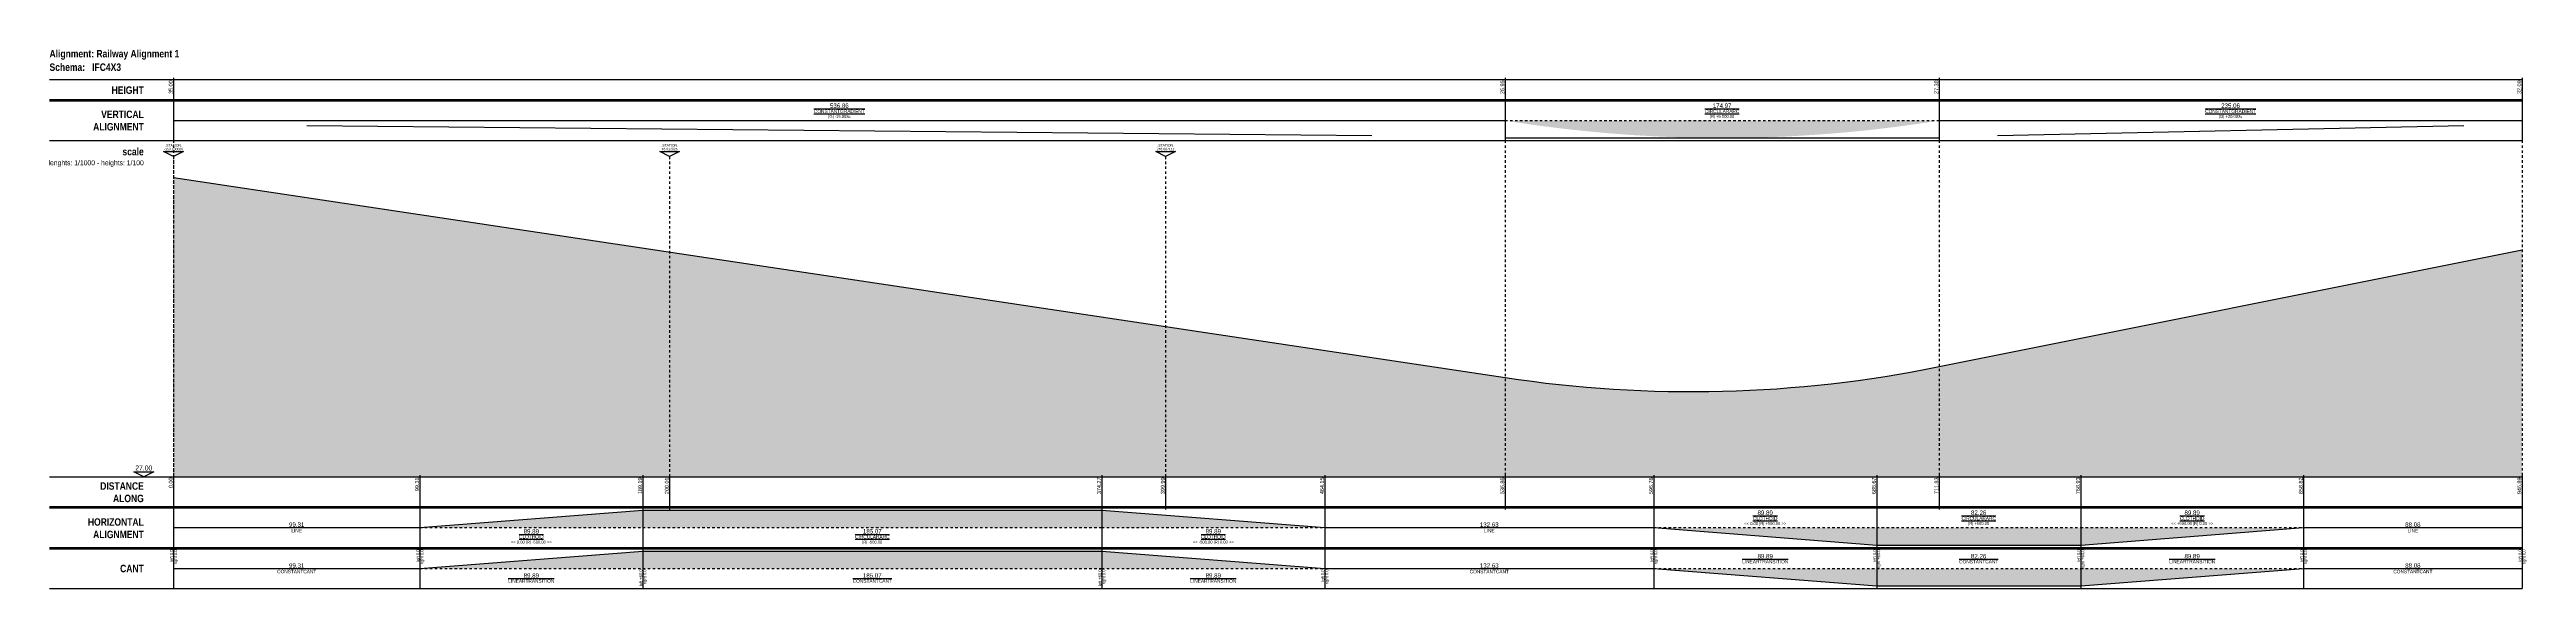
# Model space of a CAD drawing. Header units: metres. Extents: x 0 to 99.9, y -4.5 to 17.2.
import ezdxf

# ---------------------------------------------------------------- set-up
doc = ezdxf.new("R2010")
doc.units = ezdxf.units.M
doc.linetypes.add('DASHED23', pattern=[0.1, 0.06, -0.04])
doc.styles.add('Arial_Narrow', font='arialn.ttf')
doc.styles.add('Arial_Narrow_Bold', font='ARIALNB.ttf')

msp = doc.modelspace()

# ---------------------------------------------------------------- hatches: boundary and pattern name
at = {"true_color": 0xc8f0f5}
msp.add_hatch(color=7, dxfattribs=at).paths.add_polyline_path([(58.686, 14.353), (58.783, 14.337), (58.783, 14.337), (58.88, 14.322), (58.88, 14.322), (58.977, 14.307), (58.977, 14.307), (59.074, 14.292), (59.074, 14.292), (59.171, 14.277), (59.171, 14.277), (59.268, 14.262), (59.268, 14.262), (59.365, 14.248), (59.365, 14.248), (59.462, 14.234), (59.462, 14.234), (59.559, 14.219), (59.559, 14.219), (59.657, 14.205), (59.657, 14.205), (59.754, 14.192), (59.754, 14.192), (59.851, 14.178), (59.851, 14.178), (59.948, 14.165), (59.948, 14.165), (60.046, 14.151), (60.046, 14.151), (60.143, 14.138), (60.143, 14.138), (60.24, 14.125), (60.24, 14.125), (60.337, 14.113), (60.337, 14.113), (60.435, 14.1), (60.435, 14.1), (60.532, 14.088), (60.532, 14.088), (60.63, 14.075), (60.63, 14.075), (60.727, 14.063), (60.727, 14.063), (60.824, 14.051), (60.824, 14.051), (60.922, 14.04), (60.922, 14.04), (61.019, 14.028), (61.019, 14.028), (61.117, 14.017), (61.117, 14.017), (61.214, 14.006), (61.214, 14.006), (61.312, 13.995), (61.312, 13.995), (61.41, 13.984), (61.41, 13.984), (61.507, 13.973), (61.507, 13.973), (61.605, 13.963), (61.605, 13.963), (61.702, 13.952), (61.702, 13.952), (61.8, 13.942), (61.8, 13.942), (61.898, 13.932), (61.898, 13.932), (61.995, 13.922), (61.995, 13.922), (62.093, 13.913), (62.093, 13.913), (62.191, 13.903), (62.191, 13.903), (62.288, 13.894), (62.288, 13.894), (62.386, 13.885), (62.386, 13.885), (62.484, 13.876), (62.484, 13.876), (62.582, 13.867), (62.582, 13.867), (62.68, 13.859), (62.68, 13.859), (62.777, 13.85), (62.777, 13.85), (62.875, 13.842), (62.875, 13.842), (62.973, 13.834), (62.973, 13.834), (63.071, 13.826), (63.071, 13.826), (63.169, 13.819), (63.169, 13.819), (63.267, 13.811), (63.267, 13.811), (63.365, 13.804), (63.365, 13.804), (63.462, 13.796), (63.462, 13.796), (63.56, 13.789), (63.56, 13.789), (63.658, 13.783), (63.658, 13.783), (63.756, 13.776), (63.756, 13.776), (63.854, 13.77), (63.854, 13.77), (63.952, 13.763), (63.952, 13.763), (64.05, 13.757), (64.05, 13.757), (64.148, 13.751), (64.148, 13.751), (64.246, 13.745), (64.246, 13.745), (64.344, 13.74), (64.344, 13.74), (64.442, 13.734), (64.442, 13.734), (64.54, 13.729), (64.54, 13.729), (64.638, 13.724), (64.638, 13.724), (64.736, 13.719), (64.736, 13.719), (64.834, 13.714), (64.834, 13.714), (64.932, 13.71), (64.932, 13.71), (65.03, 13.705), (65.03, 13.705), (65.128, 13.701), (65.128, 13.701), (65.227, 13.697), (65.227, 13.697), (65.325, 13.693), (65.325, 13.693), (65.423, 13.69), (65.423, 13.69), (65.521, 13.686), (65.521, 13.686), (65.619, 13.683), (65.619, 13.683), (65.717, 13.68), (65.717, 13.68), (65.815, 13.677), (65.815, 13.677), (65.913, 13.674), (65.913, 13.674), (66.011, 13.671), (66.011, 13.671), (66.11, 13.669), (66.11, 13.669), (66.208, 13.667), (66.208, 13.667), (66.306, 13.664), (66.306, 13.664), (66.404, 13.663), (66.404, 13.663), (66.502, 13.661), (66.502, 13.661), (66.6, 13.659), (66.6, 13.659), (66.698, 13.658), (66.698, 13.658), (66.797, 13.657), (66.797, 13.657), (66.895, 13.656), (66.895, 13.656), (66.993, 13.655), (66.993, 13.655), (67.091, 13.654), (67.091, 13.654), (67.189, 13.653), (67.189, 13.653), (67.287, 13.653), (67.287, 13.653), (67.386, 13.653), (67.386, 13.653), (67.484, 13.653), (67.484, 13.653), (67.582, 13.653), (67.582, 13.653), (67.68, 13.653), (67.68, 13.653), (67.778, 13.654), (67.778, 13.654), (67.876, 13.655), (67.876, 13.655), (67.975, 13.656), (67.975, 13.656), (68.073, 13.657), (68.073, 13.657), (68.171, 13.658), (68.171, 13.658), (68.269, 13.659), (68.269, 13.659), (68.367, 13.661), (68.367, 13.661), (68.465, 13.663), (68.465, 13.663), (68.564, 13.664), (68.564, 13.664), (68.662, 13.667), (68.662, 13.667), (68.76, 13.669), (68.76, 13.669), (68.858, 13.671), (68.858, 13.671), (68.956, 13.674), (68.956, 13.674), (69.054, 13.677), (69.054, 13.677), (69.152, 13.68), (69.152, 13.68), (69.25, 13.683), (69.25, 13.683), (69.349, 13.686), (69.349, 13.686), (69.447, 13.69), (69.447, 13.69), (69.545, 13.693), (69.545, 13.693), (69.643, 13.697), (69.643, 13.697), (69.741, 13.701), (69.741, 13.701), (69.839, 13.705), (69.839, 13.705), (69.937, 13.71), (69.937, 13.71), (70.035, 13.714), (70.035, 13.714), (70.133, 13.719), (70.133, 13.719), (70.231, 13.724), (70.231, 13.724), (70.329, 13.729), (70.329, 13.729), (70.427, 13.734), (70.427, 13.734), (70.525, 13.74), (70.525, 13.74), (70.623, 13.745), (70.623, 13.745), (70.721, 13.751), (70.721, 13.751), (70.819, 13.757), (70.819, 13.757), (70.917, 13.763), (70.917, 13.763), (71.015, 13.77), (71.015, 13.77), (71.113, 13.776), (71.113, 13.776), (71.211, 13.783), (71.211, 13.783), (71.309, 13.789), (71.309, 13.789), (71.407, 13.796), (71.407, 13.796), (71.505, 13.804), (71.505, 13.804), (71.603, 13.811), (71.603, 13.811), (71.701, 13.819), (71.701, 13.819), (71.798, 13.826), (71.798, 13.826), (71.896, 13.834), (71.896, 13.834), (71.994, 13.842), (71.994, 13.842), (72.092, 13.85), (72.092, 13.85), (72.19, 13.859), (72.19, 13.859), (72.288, 13.867), (72.288, 13.867), (72.385, 13.876), (72.385, 13.876), (72.483, 13.885), (72.483, 13.885), (72.581, 13.894), (72.581, 13.894), (72.679, 13.903), (72.679, 13.903), (72.776, 13.913), (72.776, 13.913), (72.874, 13.922), (72.874, 13.922), (72.972, 13.932), (72.972, 13.932), (73.069, 13.942), (73.069, 13.942), (73.167, 13.952), (73.167, 13.952), (73.265, 13.963), (73.265, 13.963), (73.362, 13.973), (73.362, 13.973), (73.46, 13.984), (73.46, 13.984), (73.557, 13.995), (73.557, 13.995), (73.655, 14.006), (73.655, 14.006), (73.752, 14.017), (73.752, 14.017), (73.85, 14.028), (73.85, 14.028), (73.947, 14.04), (73.947, 14.04), (74.045, 14.051), (74.045, 14.051), (74.142, 14.063), (74.142, 14.063), (74.24, 14.075), (74.24, 14.075), (74.337, 14.088), (74.337, 14.088), (74.435, 14.1), (74.435, 14.1), (74.532, 14.113), (74.532, 14.113), (74.629, 14.125), (74.629, 14.125), (74.727, 14.138), (74.727, 14.138), (74.824, 14.151), (74.824, 14.151), (74.921, 14.165), (74.921, 14.165), (75.018, 14.178), (75.018, 14.178), (75.116, 14.192), (75.116, 14.192), (75.213, 14.205), (75.213, 14.205), (75.31, 14.219), (75.31, 14.219), (75.407, 14.234), (75.407, 14.234), (75.504, 14.248), (75.504, 14.248), (75.601, 14.262), (75.601, 14.262), (75.698, 14.277), (75.698, 14.277), (75.795, 14.292), (75.795, 14.292), (75.892, 14.307), (75.892, 14.307), (75.989, 14.322), (75.989, 14.322), (76.086, 14.337), (76.086, 14.337), (76.183, 14.353), (76.183, 14.353), (14.353, 14.353)], is_closed=False)
at = {"true_color": 0xe6e6e6}
h = msp.add_hatch(color=7, dxfattribs=at)
h.dxf.hatch_style = 1
edge = h.paths.add_edge_path()
edge.add_line((5, 12.053), (58.686, 4))
edge.add_arc((66.205, 53.431), 50, -98.64853, -78.48816)
edge.add_line((76.183, 4.437), (99.689, 9.139))
edge.add_line((99.689, 9.139), (99.689, 0))
edge.add_line((99.689, 0), (5, 0))
edge.add_line((5, 0), (5, 12.053))
at = {"true_color": 0xffc896}
for points in [[(14.931, -2.05), (14.931, -2.05), (14.931, -2.05), (23.919, -2.05), (23.919, -2.05), (23.919, -1.35), (23.919, -1.35), (14.931, -2.05)], [(23.919, -1.35), (23.919, -2.05), (23.919, -2.05), (42.427, -2.05), (42.427, -2.05), (42.427, -1.35), (42.427, -1.35), (23.919, -1.35)], [(42.427, -1.35), (42.427, -2.05), (42.427, -2.05), (51.415, -2.05), (51.415, -2.05), (51.415, -2.05), (51.415, -2.05), (42.427, -1.35)], [(64.678, -2.05), (64.678, -2.05), (64.678, -2.05), (73.667, -2.05), (73.667, -2.05), (73.667, -2.75), (73.667, -2.75), (64.678, -2.05)], [(73.667, -2.75), (73.667, -2.05), (73.667, -2.05), (81.893, -2.05), (81.893, -2.05), (81.893, -2.75), (81.893, -2.75), (73.667, -2.75)], [(81.893, -2.75), (81.893, -2.05), (81.893, -2.05), (90.882, -2.05), (90.882, -2.05), (90.882, -2.05), (90.882, -2.05), (81.893, -2.75)]]:
    msp.add_hatch(color=7, dxfattribs=at).paths.add_polyline_path(points, is_closed=False)
at = {"true_color": 0xbec891}
for points in [[(14.931, -3.7), (14.931, -3.7), (14.931, -3.7), (23.919, -3.7), (23.919, -3.7), (23.919, -3), (23.919, -3), (14.931, -3.7)], [(23.919, -3), (23.919, -3.7), (23.919, -3.7), (42.427, -3.7), (42.427, -3.7), (42.427, -3), (42.427, -3), (23.919, -3)], [(42.427, -3), (42.427, -3.7), (42.427, -3.7), (51.415, -3.7), (51.415, -3.7), (51.415, -3.7), (51.415, -3.7), (42.427, -3)], [(64.678, -3.7), (64.678, -3.7), (64.678, -3.7), (73.667, -3.7), (73.667, -3.7), (73.667, -4.4), (73.667, -4.4), (64.678, -3.7)], [(73.667, -4.4), (73.667, -3.7), (73.667, -3.7), (81.893, -3.7), (81.893, -3.7), (81.893, -4.4), (81.893, -4.4), (73.667, -4.4)], [(81.893, -4.4), (81.893, -3.7), (81.893, -3.7), (90.882, -3.7), (90.882, -3.7), (90.882, -3.7), (90.882, -3.7), (81.893, -4.4)]]:
    msp.add_hatch(color=7, dxfattribs=at).paths.add_polyline_path(points, is_closed=False)

# ---------------------------------------------------------------- linework, layer by layer
at = {"linetype": 'CONTINUOUS', "true_color": 0x000000}
for p, q in [((0, 16.003), (99.689, 16.003)), ((0, 15.203), (99.689, 15.203)), ((0, 15.153), (99.689, 15.153)), ((0, 13.553), (99.689, 13.553)), ((0, 0), (99.689, 0)), ((0, -1.2), (99.689, -1.2)), ((0, -1.25), (99.689, -1.25)), ((0, -2.85), (99.689, -2.85)), ((0, -2.9), (99.689, -2.9)), ((0, -4.5), (99.689, -4.5))]:
    msp.add_line(p, q, dxfattribs=at)
for p, q in [((5, 16.073), (5, 15.083)), ((58.686, 16.073), (58.686, 15.083)), ((76.183, 16.073), (76.183, 15.083)), ((99.689, 16.073), (99.689, 15.083)), ((5, 15.223), (5, 13.553)), ((58.686, 15.223), (58.686, 13.553)), ((76.183, 15.223), (76.183, 13.553)), ((99.689, 15.223), (99.689, 13.553)), ((5, 12.053), (58.686, 4)), ((76.183, 4.437), (99.689, 9.139)), ((5, 0.07), (5, -1.32)), ((14.931, 0.07), (14.931, -1.32)), ((23.919, 0.07), (23.919, -1.32)), ((25.001, 0.07), (25.001, -1.32)), ((42.427, 0.07), (42.427, -1.32)), ((44.999, 0.07), (44.999, -1.32)), ((51.415, 0.07), (51.415, -1.32)), ((58.686, 0.07), (58.686, -1.32)), ((64.678, 0.07), (64.678, -1.32)), ((73.667, 0.07), (73.667, -1.32)), ((76.183, 0.07), (76.183, -1.32)), ((81.893, 0.07), (81.893, -1.32)), ((90.882, 0.07), (90.882, -1.32)), ((99.689, 0.07), (99.689, -1.32)), ((5, -1.13), (5, -2.97)), ((5, -1.13), (5, -2.97)), ((14.931, -1.13), (14.931, -2.97)), ((23.919, -1.13), (23.919, -2.97)), ((42.427, -1.13), (42.427, -2.97)), ((51.415, -1.13), (51.415, -2.97)), ((64.678, -1.13), (64.678, -2.97)), ((73.667, -1.13), (73.667, -2.97)), ((81.893, -1.13), (81.893, -2.97)), ((90.882, -1.13), (90.882, -2.97)), ((99.689, -1.13), (99.689, -2.97)), ((5, -2.83), (5, -4.5)), ((5, -2.83), (5, -4.5)), ((14.931, -2.83), (14.931, -4.5)), ((23.919, -2.83), (23.919, -4.5)), ((42.427, -2.83), (42.427, -4.5)), ((51.415, -2.83), (51.415, -4.5)), ((64.678, -2.83), (64.678, -4.5)), ((73.667, -2.83), (73.667, -4.5)), ((81.893, -2.83), (81.893, -4.5)), ((90.882, -2.83), (90.882, -4.5)), ((99.689, -2.83), (99.689, -4.5))]:
    msp.add_line(p, q)
at = {"linetype": 'CONTINUOUS', "true_color": 0xbf00ff}
for p, q in [((5, 14.353), (58.686, 14.353)), ((76.183, 14.353), (99.689, 14.353)), ((58.686, 13.653), (76.183, 13.653)), ((23.919, -1.35), (42.427, -1.35)), ((5, -2.05), (14.931, -2.05)), ((51.415, -2.05), (64.678, -2.05)), ((73.667, -2.75), (81.893, -2.75)), ((90.882, -2.05), (99.689, -2.05)), ((5, -3.7), (14.931, -3.7)), ((5, -3.7), (14.931, -3.7)), ((23.919, -3), (42.427, -3)), ((51.415, -3.7), (64.678, -3.7)), ((51.415, -3.7), (64.678, -3.7)), ((90.882, -3.7), (99.689, -3.7)), ((90.882, -3.7), (99.689, -3.7)), ((73.667, -4.4), (81.893, -4.4))]:
    msp.add_line(p, q, dxfattribs=at)
at = {"true_color": 0xbd002e}
msp.add_line((10.369, 14.153), (53.317, 13.753), dxfattribs=at)
at = {"linetype": 'DASHED23', "true_color": 0x505050}
for p, q in [((58.686, 14.353), (76.183, 14.353)), ((5, 13.553), (5, 0)), ((58.686, 13.553), (58.686, 0)), ((76.183, 13.553), (76.183, 0)), ((99.689, 13.553), (99.689, 0)), ((14.931, -2.05), (23.919, -2.05)), ((23.919, -2.05), (42.427, -2.05)), ((42.427, -2.05), (51.415, -2.05)), ((64.678, -2.05), (73.667, -2.05)), ((73.667, -2.05), (81.893, -2.05)), ((81.893, -2.05), (90.882, -2.05)), ((14.931, -3.7), (23.919, -3.7)), ((23.919, -3.7), (42.427, -3.7)), ((42.427, -3.7), (51.415, -3.7)), ((64.678, -3.7), (73.667, -3.7)), ((73.667, -3.7), (81.893, -3.7)), ((81.893, -3.7), (90.882, -3.7))]:
    msp.add_line(p, q, dxfattribs=at)
at = {"true_color": 0x0000b9}
msp.add_line((78.534, 13.753), (97.339, 14.153), dxfattribs=at)
at = {"true_color": 0xff0000}
for p, q in [((5, 12.903), (5, 12.833)), ((25.001, 12.903), (25.001, 12.833)), ((44.999, 12.903), (44.999, 12.833))]:
    msp.add_line(p, q, dxfattribs=at)
at = {"linetype": 'DASHED23', "true_color": 0xff0000}
for p, q in [((5, 12.903), (5, 0)), ((25.001, 12.903), (25.001, 0)), ((44.999, 12.903), (44.999, 0))]:
    msp.add_line(p, q, dxfattribs=at)
at = {"true_color": 0xbf00ff}
for p, q in [((14.931, -2.05), (23.919, -1.35)), ((42.427, -1.35), (51.415, -2.05)), ((64.678, -2.05), (73.667, -2.75)), ((81.893, -2.75), (90.882, -2.05)), ((14.931, -3.7), (23.919, -3)), ((42.427, -3), (51.415, -3.7)), ((64.678, -3.7), (73.667, -4.4)), ((81.893, -4.4), (90.882, -3.7))]:
    msp.add_line(p, q, dxfattribs=at)
at = {"linetype": 'CONTINUOUS', "true_color": 0xff0000}
for points in [[(5, 12.903), (4.6, 13.103), (5.4, 13.103)], [(25.001, 12.903), (24.601, 13.103), (25.401, 13.103)], [(44.999, 12.903), (44.599, 13.103), (45.399, 13.103)]]:
    msp.add_lwpolyline(points, close=True, dxfattribs=at)
at = {"linetype": 'CONTINUOUS', "true_color": 0x000000}
msp.add_lwpolyline([(3.8, 0), (3.4, 0.2), (4.2, 0.2)], close=True, dxfattribs=at)
msp.add_arc((66.205, 53.431), 50, -98.64853, -78.48816)

# ---------------------------------------------------------------- texts
at = {"true_color": 0x000000}
for s, insert, char_height, attachment_point, style in [('Alignment: Railway Alignment 1', (0, 17.003), 0.3, 4, 'Arial_Narrow_Bold'), ('Schema:   IFC4X3', (0, 16.503), 0.3, 4, 'Arial_Narrow_Bold'), ('HEIGHT', (3.8, 15.578), 0.3, 6, 'Arial_Narrow_Bold'), ('536.86', (31.843, 14.953), 0.18, 5, 'Arial_Narrow'), ('174.97', (67.435, 14.953), 0.18, 5, 'Arial_Narrow'), ('235.06', (87.936, 14.953), 0.18, 5, 'Arial_Narrow'), ('VERTICAL\\PALIGNMENT', (3.8, 14.353), 0.3, 6, 'Arial_Narrow_Bold'), ('scale', (3.8, 13.253), 0.3, 3, 'Arial_Narrow_Bold'), ('lenghts: 1/1000 - heights: 1/100', (3.8, 12.753), 0.2, 3, 'Arial_Narrow'), ('27.00', (3.8, 0.25), 0.2, 8, 'Arial_Narrow'), ('DISTANCE\\PALONG', (3.8, -0.625), 0.3, 6, 'Arial_Narrow_Bold'), ('HORIZONTAL\\PALIGNMENT', (3.8, -2.075), 0.3, 6, 'Arial_Narrow_Bold'), ('99.31', (9.965, -1.93), 0.18, 5, 'Arial_Narrow'), ('132.63', (58.047, -1.93), 0.18, 5, 'Arial_Narrow'), ('89.89', (69.173, -1.45), 0.18, 5, 'Arial_Narrow'), ('82.26', (77.78, -1.45), 0.18, 5, 'Arial_Narrow'), ('89.89', (86.387, -1.45), 0.18, 5, 'Arial_Narrow'), ('88.08', (95.286, -1.93), 0.18, 5, 'Arial_Narrow'), ('89.89', (19.425, -2.2), 0.18, 5, 'Arial_Narrow'), ('185.07', (33.173, -2.2), 0.18, 5, 'Arial_Narrow'), ('89.89', (46.921, -2.2), 0.18, 5, 'Arial_Narrow'), ('CANT', (3.8, -3.7), 0.3, 6, 'Arial_Narrow_Bold'), ('99.31', (9.965, -3.58), 0.18, 5, 'Arial_Narrow'), ('89.89', (19.425, -3.98), 0.18, 5, 'Arial_Narrow'), ('185.07', (33.173, -3.98), 0.18, 5, 'Arial_Narrow'), ('89.89', (46.921, -3.98), 0.18, 5, 'Arial_Narrow'), ('132.63', (58.047, -3.58), 0.18, 5, 'Arial_Narrow'), ('89.89', (69.173, -3.2), 0.18, 5, 'Arial_Narrow'), ('82.26', (77.78, -3.2), 0.18, 5, 'Arial_Narrow'), ('89.89', (86.387, -3.2), 0.18, 5, 'Arial_Narrow'), ('88.08', (95.286, -3.58), 0.18, 5, 'Arial_Narrow')]:
    msp.add_mtext(s, dxfattribs=dict(at, insert=insert, char_height=char_height, attachment_point=attachment_point, style=style))
at = {"true_color": 0x000000, "char_height": 0.16, "attachment_point": 9, "rotation": 90, "style": 'Arial_Narrow'}
for s, insert in [('35.00', (4.97, 15.973)), ('26.95', (58.656, 15.973)), ('27.38', (76.153, 15.973)), ('32.09', (99.659, 15.973)), ('0.00', (4.97, -0.03)), ('99.31', (14.901, -0.03)), ('189.19', (23.889, -0.03)), ('200.01', (24.971, -0.03)), ('374.27', (42.397, -0.03)), ('399.99', (44.969, -0.03)), ('464.15', (51.385, -0.03)), ('536.86', (58.656, -0.03)), ('596.78', (64.648, -0.03)), ('686.67', (73.637, -0.03)), ('711.83', (76.153, -0.03)), ('768.93', (81.863, -0.03)), ('858.82', (90.852, -0.03)), ('946.89', (99.659, -0.03))]:
    msp.add_mtext(s, dxfattribs=dict(at, insert=insert))
at = {"true_color": 0x828282, "char_height": 0.14, "attachment_point": 5, "style": 'Arial_Narrow'}
for s, insert in [('\\L\\OCONSTANTGRADIENT\\o\\l', (31.843, 14.723)), ('\\L\\OCIRCULARARC\\o\\l', (67.435, 14.723)), ('\\L\\OCONSTANTGRADIENT\\o\\l', (87.936, 14.723)), ('\\L\\OCLOTHOID\\o\\l', (69.173, -1.68)), ('\\L\\OCIRCULARARC\\o\\l', (77.78, -1.68)), ('\\L\\OCLOTHOID\\o\\l', (86.387, -1.68)), ('LINE', (9.965, -2.17)), ('\\L\\OCLOTHOID\\o\\l', (19.425, -2.42)), ('\\L\\OCIRCULARARC\\o\\l', (33.173, -2.42)), ('\\L\\OCLOTHOID\\o\\l', (46.921, -2.42)), ('LINE', (58.047, -2.17)), ('LINE', (95.286, -2.17)), ('CONSTANTCANT', (9.965, -3.82)), ('CONSTANTCANT', (58.047, -3.82)), ('\\OLINEARTRANSITION\\o', (69.173, -3.42)), ('\\OCONSTANTCANT\\o', (77.78, -3.42)), ('\\OLINEARTRANSITION\\o', (86.387, -3.42)), ('CONSTANTCANT', (95.286, -3.82)), ('\\OLINEARTRANSITION\\o', (19.425, -4.2)), ('\\OCONSTANTCANT\\o', (33.173, -4.2)), ('\\OLINEARTRANSITION\\o', (46.921, -4.2))]:
    msp.add_mtext(s, dxfattribs=dict(at, insert=insert))
at = {"true_color": 0xbd002e, "insert": (31.843, 14.503), "char_height": 0.12, "attachment_point": 5, "style": 'Arial_Narrow'}
msp.add_mtext('|G| -15.00‰', dxfattribs=at)
at = {"true_color": 0x3c6432, "insert": (67.435, 14.503), "char_height": 0.12, "attachment_point": 5, "style": 'Arial_Narrow'}
msp.add_mtext('|R| +5 000.00', dxfattribs=at)
at = {"true_color": 0x0000b9, "insert": (87.936, 14.503), "char_height": 0.12, "attachment_point": 5, "style": 'Arial_Narrow'}
msp.add_mtext('|G| +20.00‰', dxfattribs=at)
at = {"true_color": 0xff0000, "char_height": 0.1, "attachment_point": 8, "style": 'Arial_Narrow'}
for s, insert in [('-153.100000', (5, 13.153)), ('.STATION.', (5, 13.303)), ('.STATION.', (25.001, 13.303)), ('46.912625', (25.001, 13.153)), ('246.887111', (44.999, 13.153)), ('.STATION.', (44.999, 13.303))]:
    msp.add_mtext(s, dxfattribs=dict(at, insert=insert))
at = {"color": 85, "char_height": 0.12, "attachment_point": 5, "style": 'Arial_Narrow'}
for s, insert in [('<< 0.00 |R| +500.00 >>', (69.173, -1.9)), ('|R| +500.00', (77.78, -1.9)), ('<< +500.00 |R| 0.00 >>', (86.387, -1.9)), ('<< 0.00 |R| -500.00 >>', (19.425, -2.65)), ('|R| -500.00', (33.173, -2.65)), ('<< -500.00 |R| 0.00 >>', (46.921, -2.65))]:
    msp.add_mtext(s, dxfattribs=dict(at, insert=insert))
at = {"true_color": 0x828282, "char_height": 0.12, "rotation": 90, "style": 'Arial_Narrow'}
for s, insert, attachment_point in [('left 0.0', (4.98, -2.93), 9), ('right 0.0', (5.02, -2.93), 3), ('left 0.0', (14.911, -2.93), 9), ('right 0.0', (14.951, -2.93), 3), ('left 0.0', (64.658, -2.93), 9), ('right 0.0', (64.698, -2.93), 3), ('left 0.0', (73.647, -2.93), 9), ('right +60.0', (73.687, -2.93), 3), ('left 0.0', (81.873, -2.93), 9), ('right +60.0', (81.913, -2.93), 3), ('left 0.0', (90.862, -2.93), 9), ('right 0.0', (90.902, -2.93), 3), ('left 0.0', (99.669, -2.93), 9), ('right 0.0', (99.709, -2.93), 3), ('left +60.0', (23.899, -3.735), 9), ('right 0.0', (23.939, -3.735), 3), ('left +60.0', (42.407, -3.735), 9), ('right 0.0', (42.447, -3.735), 3), ('left 0.0', (51.395, -3.735), 9), ('right 0.0', (51.435, -3.735), 3)]:
    msp.add_mtext(s, dxfattribs=dict(at, insert=insert, attachment_point=attachment_point))

doc.saveas('drawing.dxf')
